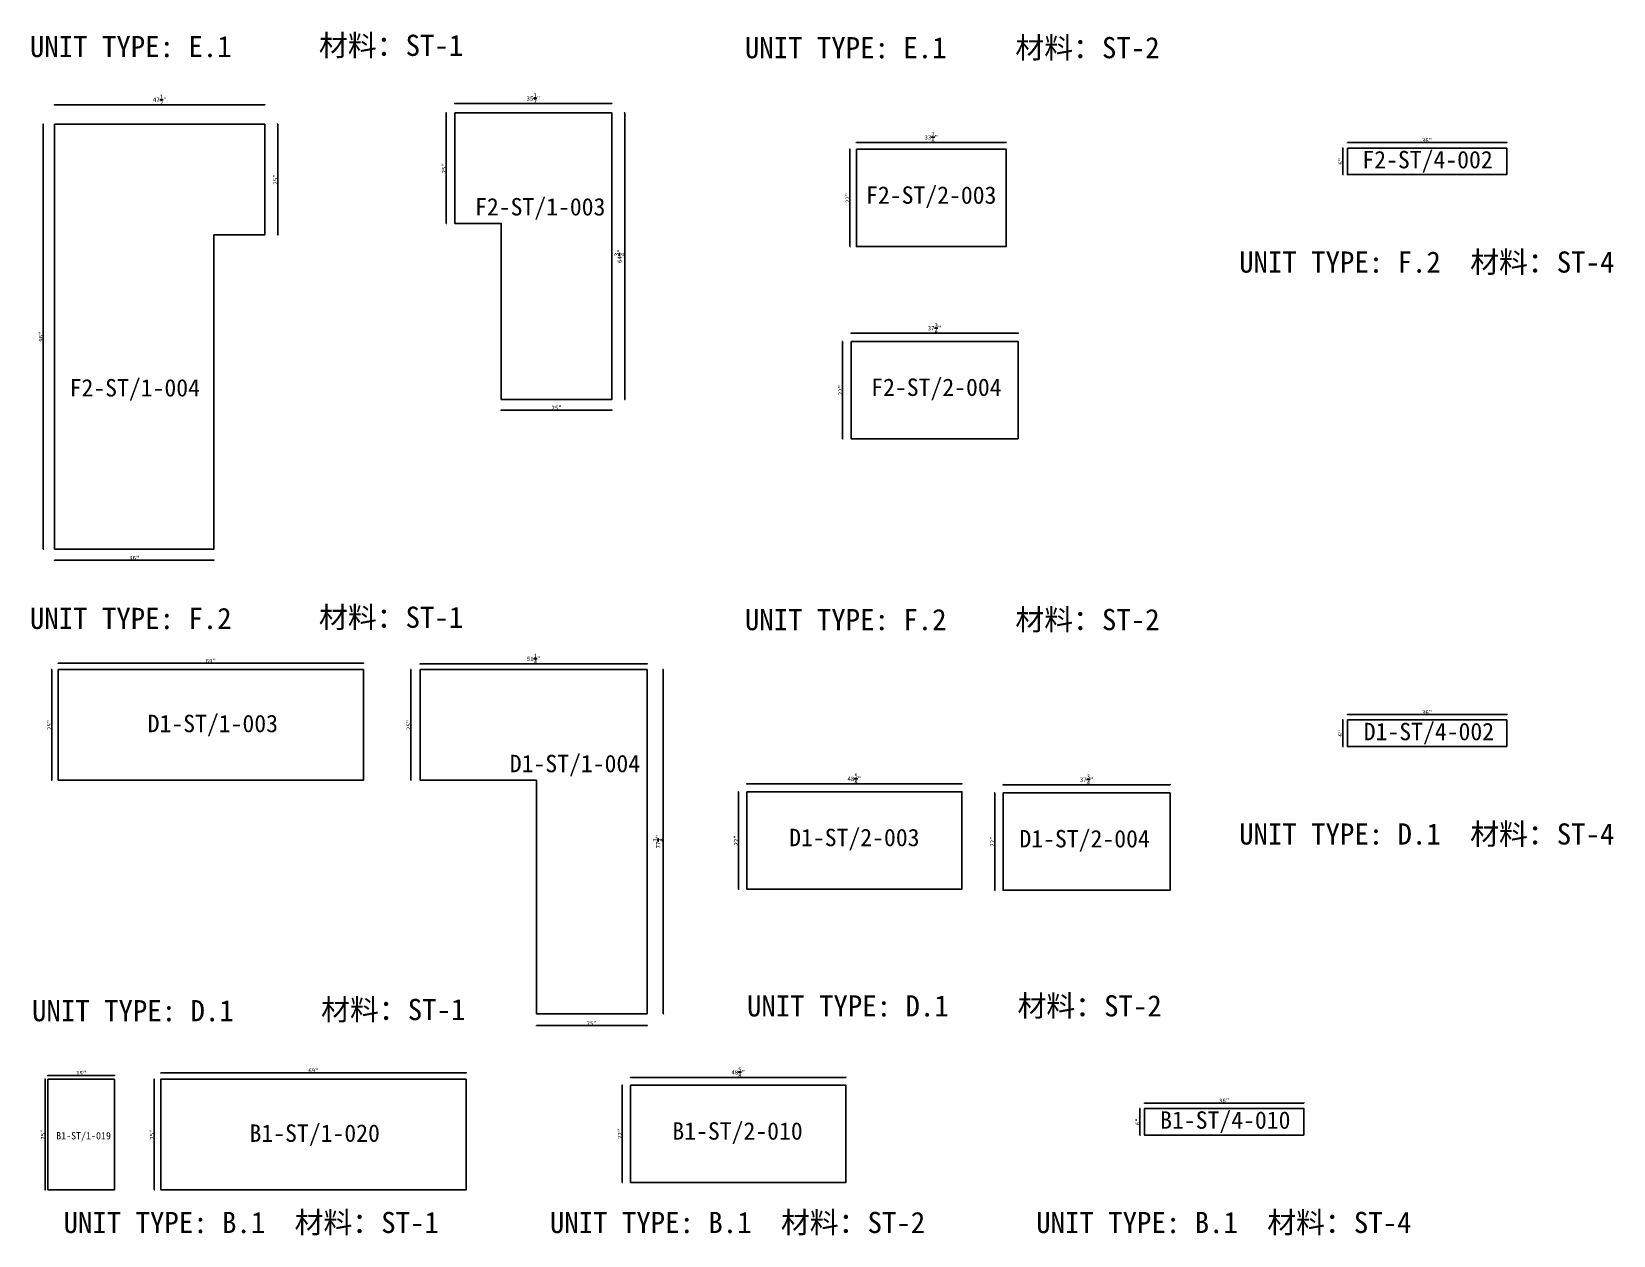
# Model space of a CAD drawing. Header units: millimetres. Extents: x -46962 to 137822, y -48342 to 2116.
# Drawn here: x 3332 to 12412, y -16567 to -9659 of the extents above; entities that cross this region are included whole.
import ezdxf
from ezdxf.enums import TextEntityAlignment as Align

# ---------------------------------------------------------------- set-up
doc = ezdxf.new("R2010")
doc.units = ezdxf.units.MM
doc.layers.add('COUNTERTOP_NUMBER', color=3, linetype='Continuous')
doc.layers.add('COUNTERTOPS', color=7, linetype='Continuous')
doc.styles.add('样式 1', font='')
doc.styles.get('样式 1').set_extended_font_data('NSimSun')
doc.dimstyles.new('副本 ISO-25', dxfattribs={"dimtxt": 25, "dimasz": 10, "dimexe": 1.5, "dimexo": 0.5, "dimtad": 1, "dimlfac": 0.03937, "dimlunit": 5, "dimtxsty": '样式 1', "dimblk": 'ARCHTICK', "dimcen": 2.5, "dimclrd": 256, "dimclrt": 1, "dimazin": 3, "dimtfac": 1, "dimtmove": 0, "dimatfit": 3, "dimfxlon": 1})

msp = doc.modelspace()

# ---------------------------------------------------------------- texts
at = {"style": '样式 1'}
for s, p in [('UNIT TYPE: E.1', (3321.98, -9805.24)), ('材料：ST-1', (4981.267, -9798.585)), ('UNIT TYPE: E.1', (7426.391, -9812.018)), ('材料：ST-2', (8979.115, -9812.018)), ('UNIT TYPE: F.2', (10263.906, -11042.268)), ('材料：ST-4', (11590.187, -11042.268)), ('UNIT TYPE: F.2', (3321.98, -13087.297)), ('材料：ST-1', (4981.267, -13080.642)), ('UNIT TYPE: F.2', (7426.391, -13094.074)), ('材料：ST-2', (8979.115, -13094.074)), ('UNIT TYPE: D.1', (10263.906, -14324.325)), ('材料：ST-4', (11590.187, -14324.325)), ('UNIT TYPE: D.1', (3334.321, -15338.427)), ('材料：ST-1', (4993.608, -15331.772)), ('UNIT TYPE: D.1', (7438.731, -15310.725)), ('材料：ST-2', (8991.456, -15310.725)), ('UNIT TYPE: B.1', (3515.15, -16553.892)), ('材料：ST-1', (4841.431, -16553.892)), ('UNIT TYPE: B.1', (6307.025, -16553.892)), ('材料：ST-2', (7633.306, -16553.892)), ('UNIT TYPE: B.1', (9098.899, -16553.892)), ('材料：ST-4', (10425.18, -16553.892))]:
    msp.add_text(s, height=121.5865, dxfattribs=at).set_placement(p)
at = {"layer": 'COUNTERTOP_NUMBER', "color": 3, "style": '样式 1'}
for s, height, p in [('F2-ST/4-002', 100, (11345.685, -10393.68)), ('F2-ST/1-003', 100, (6251.616, -10664.271)), ('F2-ST/2-003', 100, (8496.624, -10597.141)), ('F2-ST/1-004', 100, (3924.1, -11702.978)), ('F2-ST/2-004', 100, (8526.076, -11699.84)), ('D1-ST/1-003', 100, (4372.137, -13629.527)), ('D1-ST/4-002', 100, (11353.461, -13675.737)), ('D1-ST/1-004', 100, (6451.032, -13859.377)), ('D1-ST/2-003', 100, (8055.058, -14283.826)), ('D1-ST/2-004', 100, (9376.905, -14290.686)), ('B1-ST/4-010', 100, (10184.6, -15905.304)), ('B1-ST/1-019', 42, (3630.12, -15995.499)), ('B1-ST/1-020', 100, (4957.074, -15980.357)), ('B1-ST/2-010', 100, (7384.446, -15967.946))]:
    msp.add_text(s, height=height, dxfattribs=at).set_placement(p, align=Align.MIDDLE_CENTER)

# ---------------------------------------------------------------- blocks, each defined once
blk = doc.blocks.new('_ArchTick')
at = {"color": 0, "linetype": 'ByBlock', "const_width": 0.15}
blk.add_lwpolyline([(-0.5, -0.5), (0.5, 0.5)], dxfattribs=at)
blk = doc.blocks.new('*D589')
at = {"color": 0, "lineweight": -2, "transparency": 16777216}
for p, q in [((3411, -15671.2), (3408.5, -15671.2)), ((3411, -16306.2), (3408.5, -16306.2))]:
    blk.add_line(p, q, dxfattribs=at)
at = {"lineweight": -2, "transparency": 16777216}
blk.add_line((3410, -16306.2), (3410, -15671.2), dxfattribs=at)
at = {"layer": 'Defpoints', "color": 0, "transparency": 16777216}
for p in [(3410, -15671.2), (3425.8, -15671.2), (3425.8, -16306.2)]:
    blk.add_point(p, dxfattribs=at)
at = {"lineweight": -2, "transparency": 16777216, "xscale": 10, "yscale": 10, "zscale": 10}
for p, rotation in [((3410, -15671.2), 90), ((3410, -16306.2), 270)]:
    blk.add_blockref('_ArchTick', p, dxfattribs=dict(at, rotation=rotation))
at = {"color": 1, "transparency": 16777216, "insert": (3396.9, -15988.7), "char_height": 25, "attachment_point": 5, "rotation": 90, "style": '样式 1'}
blk.add_mtext('\\A1;25"', dxfattribs=at)
blk = doc.blocks.new('*D590')
at = {"color": 0, "lineweight": -2, "transparency": 16777216}
for p, q in [((3425.8, -15650.8), (3425.8, -15648.3)), ((3806.8, -15650.8), (3806.8, -15648.3))]:
    blk.add_line(p, q, dxfattribs=at)
at = {"lineweight": -2, "transparency": 16777216}
blk.add_line((3425.8, -15649.8), (3806.8, -15649.8), dxfattribs=at)
at = {"layer": 'Defpoints', "color": 0, "transparency": 16777216}
for p in [(3425.8, -15671.2), (3806.8, -15649.8), (3806.8, -15671.2)]:
    blk.add_point(p, dxfattribs=at)
at = {"lineweight": -2, "transparency": 16777216, "xscale": 10, "yscale": 10, "zscale": 10, "rotation": 180}
blk.add_blockref('_ArchTick', (3425.8, -15649.8), dxfattribs=at)
at = {"lineweight": -2, "transparency": 16777216, "xscale": 10, "yscale": 10, "zscale": 10}
blk.add_blockref('_ArchTick', (3806.8, -15649.8), dxfattribs=at)
at = {"color": 1, "transparency": 16777216, "insert": (3616.3, -15636.6), "char_height": 25, "attachment_point": 5, "style": '样式 1'}
blk.add_mtext('\\A1;15"', dxfattribs=at)
blk = doc.blocks.new('*D591')
at = {"color": 0, "lineweight": -2, "transparency": 16777216}
for p, q in [((4037.1, -15671.2), (4034.6, -15671.2)), ((4037.1, -16306.2), (4034.6, -16306.2))]:
    blk.add_line(p, q, dxfattribs=at)
at = {"lineweight": -2, "transparency": 16777216}
blk.add_line((4036.1, -16306.2), (4036.1, -15671.2), dxfattribs=at)
at = {"layer": 'Defpoints', "color": 0, "transparency": 16777216}
for p in [(4036.1, -15671.2), (4073.1, -15671.2), (4073.1, -16306.2)]:
    blk.add_point(p, dxfattribs=at)
at = {"lineweight": -2, "transparency": 16777216, "xscale": 10, "yscale": 10, "zscale": 10}
for p, rotation in [((4036.1, -15671.2), 90), ((4036.1, -16306.2), 270)]:
    blk.add_blockref('_ArchTick', p, dxfattribs=dict(at, rotation=rotation))
at = {"color": 1, "transparency": 16777216, "insert": (4023, -15988.7), "char_height": 25, "attachment_point": 5, "rotation": 90, "style": '样式 1'}
blk.add_mtext('\\A1;25"', dxfattribs=at)
blk = doc.blocks.new('*D592')
at = {"color": 0, "lineweight": -2, "transparency": 16777216}
for p, q in [((4073.1, -15635.9), (4073.1, -15633.4)), ((5825.7, -15635.9), (5825.7, -15633.4))]:
    blk.add_line(p, q, dxfattribs=at)
at = {"lineweight": -2, "transparency": 16777216}
blk.add_line((4073.1, -15634.9), (5825.7, -15634.9), dxfattribs=at)
at = {"layer": 'Defpoints', "color": 0, "transparency": 16777216}
for p in [(4073.1, -15671.2), (5825.7, -15634.9), (5825.7, -15671.2)]:
    blk.add_point(p, dxfattribs=at)
at = {"lineweight": -2, "transparency": 16777216, "xscale": 10, "yscale": 10, "zscale": 10, "rotation": 180}
blk.add_blockref('_ArchTick', (4073.1, -15634.9), dxfattribs=at)
at = {"lineweight": -2, "transparency": 16777216, "xscale": 10, "yscale": 10, "zscale": 10}
blk.add_blockref('_ArchTick', (5825.7, -15634.9), dxfattribs=at)
at = {"color": 1, "transparency": 16777216, "insert": (4949.4, -15621.7), "char_height": 25, "attachment_point": 5, "style": '样式 1'}
blk.add_mtext('\\A1;69"', dxfattribs=at)
blk = doc.blocks.new('*D593')
at = {"color": 0, "lineweight": -2, "transparency": 16777216}
for p, q in [((6770.4, -15661.4), (6770.4, -15658.9)), ((8005.5, -15661.4), (8005.5, -15658.9))]:
    blk.add_line(p, q, dxfattribs=at)
at = {"lineweight": -2, "transparency": 16777216}
blk.add_line((6770.4, -15660.4), (8005.5, -15660.4), dxfattribs=at)
at = {"layer": 'Defpoints', "color": 0, "transparency": 16777216}
for p in [(6770.4, -15705), (8005.5, -15660.4), (8005.5, -15705)]:
    blk.add_point(p, dxfattribs=at)
at = {"lineweight": -2, "transparency": 16777216, "xscale": 10, "yscale": 10, "zscale": 10, "rotation": 180}
blk.add_blockref('_ArchTick', (6770.4, -15660.4), dxfattribs=at)
at = {"lineweight": -2, "transparency": 16777216, "xscale": 10, "yscale": 10, "zscale": 10}
blk.add_blockref('_ArchTick', (8005.5, -15660.4), dxfattribs=at)
at = {"color": 1, "transparency": 16777216, "insert": (7388, -15631.4), "char_height": 25, "attachment_point": 5, "style": '样式 1'}
blk.add_mtext('\\A1;48{\\H1x;\\S5/8;}"', dxfattribs=at)
blk = doc.blocks.new('*D594')
at = {"color": 0, "lineweight": -2, "transparency": 16777216}
for p, q in [((6723.7, -15705), (6721.2, -15705)), ((6723.7, -16263.8), (6721.2, -16263.8))]:
    blk.add_line(p, q, dxfattribs=at)
at = {"lineweight": -2, "transparency": 16777216}
blk.add_line((6722.7, -16263.8), (6722.7, -15705), dxfattribs=at)
at = {"layer": 'Defpoints', "color": 0, "transparency": 16777216}
for p in [(6722.7, -15705), (6770.4, -15705), (6770.4, -16263.8)]:
    blk.add_point(p, dxfattribs=at)
at = {"lineweight": -2, "transparency": 16777216, "xscale": 10, "yscale": 10, "zscale": 10}
for p, rotation in [((6722.7, -15705), 90), ((6722.7, -16263.8), 270)]:
    blk.add_blockref('_ArchTick', p, dxfattribs=dict(at, rotation=rotation))
at = {"color": 1, "transparency": 16777216, "insert": (6709.5, -15984.4), "char_height": 25, "attachment_point": 5, "rotation": 90, "style": '样式 1'}
blk.add_mtext('\\A1;22"', dxfattribs=at)
blk = doc.blocks.new('*D595')
at = {"color": 0, "lineweight": -2, "transparency": 16777216}
for p, q in [((9720.6, -15808.9), (9720.6, -15806.4)), ((10635, -15808.9), (10635, -15806.4))]:
    blk.add_line(p, q, dxfattribs=at)
at = {"lineweight": -2, "transparency": 16777216}
blk.add_line((9720.6, -15807.9), (10635, -15807.9), dxfattribs=at)
at = {"layer": 'Defpoints', "color": 0, "transparency": 16777216}
for p in [(9720.6, -15838.7), (10635, -15807.9), (10635, -15838.7)]:
    blk.add_point(p, dxfattribs=at)
at = {"lineweight": -2, "transparency": 16777216, "xscale": 10, "yscale": 10, "zscale": 10, "rotation": 180}
blk.add_blockref('_ArchTick', (9720.6, -15807.9), dxfattribs=at)
at = {"lineweight": -2, "transparency": 16777216, "xscale": 10, "yscale": 10, "zscale": 10}
blk.add_blockref('_ArchTick', (10635, -15807.9), dxfattribs=at)
at = {"color": 1, "transparency": 16777216, "insert": (10177.8, -15794.8), "char_height": 25, "attachment_point": 5, "style": '样式 1'}
blk.add_mtext('\\A1;36"', dxfattribs=at)
blk = doc.blocks.new('*D596')
at = {"color": 0, "lineweight": -2, "transparency": 16777216}
for p, q in [((9695.8, -15838.7), (9693.3, -15838.7)), ((9695.8, -15991.1), (9693.3, -15991.1))]:
    blk.add_line(p, q, dxfattribs=at)
at = {"lineweight": -2, "transparency": 16777216}
blk.add_line((9694.8, -15991.1), (9694.8, -15838.7), dxfattribs=at)
at = {"layer": 'Defpoints', "color": 0, "transparency": 16777216}
for p in [(9694.8, -15838.7), (9720.6, -15838.7), (9720.6, -15991.1)]:
    blk.add_point(p, dxfattribs=at)
at = {"lineweight": -2, "transparency": 16777216, "xscale": 10, "yscale": 10, "zscale": 10}
for p, rotation in [((9694.8, -15838.7), 90), ((9694.8, -15991.1), 270)]:
    blk.add_blockref('_ArchTick', p, dxfattribs=dict(at, rotation=rotation))
at = {"color": 1, "transparency": 16777216, "insert": (9681.6, -15914.9), "char_height": 25, "attachment_point": 5, "rotation": 90, "style": '样式 1'}
blk.add_mtext('\\A1;6"', dxfattribs=at)
blk = doc.blocks.new('*D577')
at = {"color": 0, "lineweight": -2, "transparency": 16777216}
for p, q in [((3448.3, -13320.4), (3445.8, -13320.4)), ((3448.3, -13955.4), (3445.8, -13955.4))]:
    blk.add_line(p, q, dxfattribs=at)
at = {"lineweight": -2, "transparency": 16777216}
blk.add_line((3447.3, -13955.4), (3447.3, -13320.4), dxfattribs=at)
at = {"layer": 'Defpoints', "color": 0, "transparency": 16777216}
for p in [(3447.3, -13320.4), (3484.3, -13320.4), (3484.3, -13955.4)]:
    blk.add_point(p, dxfattribs=at)
at = {"lineweight": -2, "transparency": 16777216, "xscale": 10, "yscale": 10, "zscale": 10}
for p, rotation in [((3447.3, -13320.4), 90), ((3447.3, -13955.4), 270)]:
    blk.add_blockref('_ArchTick', p, dxfattribs=dict(at, rotation=rotation))
at = {"color": 1, "transparency": 16777216, "insert": (3434.2, -13637.9), "char_height": 25, "attachment_point": 5, "rotation": 90, "style": '样式 1'}
blk.add_mtext('\\A1;25"', dxfattribs=at)
blk = doc.blocks.new('*D578')
at = {"color": 0, "lineweight": -2, "transparency": 16777216}
for p, q in [((3484.3, -13285), (3484.3, -13282.5)), ((5236.9, -13285), (5236.9, -13282.5))]:
    blk.add_line(p, q, dxfattribs=at)
at = {"lineweight": -2, "transparency": 16777216}
blk.add_line((3484.3, -13284), (5236.9, -13284), dxfattribs=at)
at = {"layer": 'Defpoints', "color": 0, "transparency": 16777216}
for p in [(3484.3, -13320.4), (5236.9, -13284), (5236.9, -13320.4)]:
    blk.add_point(p, dxfattribs=at)
at = {"lineweight": -2, "transparency": 16777216, "xscale": 10, "yscale": 10, "zscale": 10, "rotation": 180}
blk.add_blockref('_ArchTick', (3484.3, -13284), dxfattribs=at)
at = {"lineweight": -2, "transparency": 16777216, "xscale": 10, "yscale": 10, "zscale": 10}
blk.add_blockref('_ArchTick', (5236.9, -13284), dxfattribs=at)
at = {"color": 1, "transparency": 16777216, "insert": (4360.6, -13270.9), "char_height": 25, "attachment_point": 5, "style": '样式 1'}
blk.add_mtext('\\A1;69"', dxfattribs=at)
blk = doc.blocks.new('*D579')
at = {"color": 0, "lineweight": -2, "transparency": 16777216}
for p, q in [((5563.2, -13288.2), (5563.2, -13285.7)), ((6864.9, -13288.2), (6864.9, -13285.7))]:
    blk.add_line(p, q, dxfattribs=at)
at = {"lineweight": -2, "transparency": 16777216}
blk.add_line((5563.2, -13287.2), (6864.9, -13287.2), dxfattribs=at)
at = {"layer": 'Defpoints', "color": 0, "transparency": 16777216}
for p in [(5563.2, -13320.4), (6864.9, -13287.2), (6864.9, -13320.4)]:
    blk.add_point(p, dxfattribs=at)
at = {"lineweight": -2, "transparency": 16777216, "xscale": 10, "yscale": 10, "zscale": 10, "rotation": 180}
blk.add_blockref('_ArchTick', (5563.2, -13287.2), dxfattribs=at)
at = {"lineweight": -2, "transparency": 16777216, "xscale": 10, "yscale": 10, "zscale": 10}
blk.add_blockref('_ArchTick', (6864.9, -13287.2), dxfattribs=at)
at = {"color": 1, "transparency": 16777216, "insert": (6214, -13258.2), "char_height": 25, "attachment_point": 5, "style": '样式 1'}
blk.add_mtext('\\A1;51{\\H1x;\\S1/4;}"', dxfattribs=at)
blk = doc.blocks.new('*D580')
at = {"color": 0, "lineweight": -2, "transparency": 16777216}
for p, q in [((5510.7, -13320.4), (5508.2, -13320.4)), ((5510.7, -13955.4), (5508.2, -13955.4))]:
    blk.add_line(p, q, dxfattribs=at)
at = {"lineweight": -2, "transparency": 16777216}
blk.add_line((5509.7, -13955.4), (5509.7, -13320.4), dxfattribs=at)
at = {"layer": 'Defpoints', "color": 0, "transparency": 16777216}
for p in [(5509.7, -13320.4), (5563.2, -13320.4), (5563.2, -13955.4)]:
    blk.add_point(p, dxfattribs=at)
at = {"lineweight": -2, "transparency": 16777216, "xscale": 10, "yscale": 10, "zscale": 10}
for p, rotation in [((5509.7, -13320.4), 90), ((5509.7, -13955.4), 270)]:
    blk.add_blockref('_ArchTick', p, dxfattribs=dict(at, rotation=rotation))
at = {"color": 1, "transparency": 16777216, "insert": (5496.6, -13637.9), "char_height": 25, "attachment_point": 5, "rotation": 90, "style": '样式 1'}
blk.add_mtext('\\A1;25"', dxfattribs=at)
blk = doc.blocks.new('*D581')
at = {"color": 0, "lineweight": -2, "transparency": 16777216}
for p, q in [((6229.9, -15362.6), (6229.9, -15365.1)), ((6864.9, -15362.6), (6864.9, -15365.1))]:
    blk.add_line(p, q, dxfattribs=at)
at = {"lineweight": -2, "transparency": 16777216}
blk.add_line((6864.9, -15363.6), (6229.9, -15363.6), dxfattribs=at)
at = {"layer": 'Defpoints', "color": 0, "transparency": 16777216}
for p in [(6229.9, -15295.2), (6864.9, -15295.2), (6229.9, -15363.6)]:
    blk.add_point(p, dxfattribs=at)
at = {"lineweight": -2, "transparency": 16777216, "xscale": 10, "yscale": 10, "zscale": 10, "rotation": 180}
blk.add_blockref('_ArchTick', (6229.9, -15363.6), dxfattribs=at)
at = {"lineweight": -2, "transparency": 16777216, "xscale": 10, "yscale": 10, "zscale": 10}
blk.add_blockref('_ArchTick', (6864.9, -15363.6), dxfattribs=at)
at = {"color": 1, "transparency": 16777216, "insert": (6547.4, -15350.5), "char_height": 25, "attachment_point": 5, "style": '样式 1'}
blk.add_mtext('\\A1;25"', dxfattribs=at)
blk = doc.blocks.new('*D582')
at = {"color": 0, "lineweight": -2, "transparency": 16777216}
for p, q in [((6957.1, -13320.4), (6959.6, -13320.4)), ((6957.1, -15295.2), (6959.6, -15295.2))]:
    blk.add_line(p, q, dxfattribs=at)
at = {"lineweight": -2, "transparency": 16777216}
blk.add_line((6958.1, -15295.2), (6958.1, -13320.4), dxfattribs=at)
at = {"layer": 'Defpoints', "color": 0, "transparency": 16777216}
for p in [(6864.9, -13320.4), (6958.1, -13320.4), (6864.9, -15295.2)]:
    blk.add_point(p, dxfattribs=at)
at = {"lineweight": -2, "transparency": 16777216, "xscale": 10, "yscale": 10, "zscale": 10}
for p, rotation in [((6958.1, -13320.4), 90), ((6958.1, -15295.2), 270)]:
    blk.add_blockref('_ArchTick', p, dxfattribs=dict(at, rotation=rotation))
at = {"color": 1, "transparency": 16777216, "insert": (6929, -14307.8), "char_height": 25, "attachment_point": 5, "rotation": 90, "style": '样式 1'}
blk.add_mtext('\\A1;77{\\H1x;\\S3/4;}"', dxfattribs=at)
blk = doc.blocks.new('*D583')
at = {"color": 0, "lineweight": -2, "transparency": 16777216}
for p, q in [((7437.2, -13977.3), (7437.2, -13974.8)), ((8672.3, -13977.3), (8672.3, -13974.8))]:
    blk.add_line(p, q, dxfattribs=at)
at = {"lineweight": -2, "transparency": 16777216}
blk.add_line((7437.2, -13976.3), (8672.3, -13976.3), dxfattribs=at)
at = {"layer": 'Defpoints', "color": 0, "transparency": 16777216}
for p in [(8672.3, -13976.3), (7437.2, -14020.9), (8672.3, -14020.9)]:
    blk.add_point(p, dxfattribs=at)
at = {"lineweight": -2, "transparency": 16777216, "xscale": 10, "yscale": 10, "zscale": 10, "rotation": 180}
blk.add_blockref('_ArchTick', (7437.2, -13976.3), dxfattribs=at)
at = {"lineweight": -2, "transparency": 16777216, "xscale": 10, "yscale": 10, "zscale": 10}
blk.add_blockref('_ArchTick', (8672.3, -13976.3), dxfattribs=at)
at = {"color": 1, "transparency": 16777216, "insert": (8054.7, -13947.2), "char_height": 25, "attachment_point": 5, "style": '样式 1'}
blk.add_mtext('\\A1;48{\\H1x;\\S5/8;}"', dxfattribs=at)
blk = doc.blocks.new('*D584')
at = {"color": 0, "lineweight": -2, "transparency": 16777216}
for p, q in [((7390.4, -14020.9), (7387.9, -14020.9)), ((7390.4, -14579.7), (7387.9, -14579.7))]:
    blk.add_line(p, q, dxfattribs=at)
at = {"lineweight": -2, "transparency": 16777216}
blk.add_line((7389.4, -14579.7), (7389.4, -14020.9), dxfattribs=at)
at = {"layer": 'Defpoints', "color": 0, "transparency": 16777216}
for p in [(7389.4, -14020.9), (7437.2, -14020.9), (7437.2, -14579.7)]:
    blk.add_point(p, dxfattribs=at)
at = {"lineweight": -2, "transparency": 16777216, "xscale": 10, "yscale": 10, "zscale": 10}
for p, rotation in [((7389.4, -14020.9), 90), ((7389.4, -14579.7), 270)]:
    blk.add_blockref('_ArchTick', p, dxfattribs=dict(at, rotation=rotation))
at = {"color": 1, "transparency": 16777216, "insert": (7376.3, -14300.3), "char_height": 25, "attachment_point": 5, "rotation": 90, "style": '样式 1'}
blk.add_mtext('\\A1;22"', dxfattribs=at)
blk = doc.blocks.new('*D585')
at = {"color": 0, "lineweight": -2, "transparency": 16777216}
for p, q in [((8909, -13981.9), (8909, -13979.4)), ((9867.9, -13981.9), (9867.9, -13979.4))]:
    blk.add_line(p, q, dxfattribs=at)
at = {"lineweight": -2, "transparency": 16777216}
blk.add_line((8909, -13980.9), (9867.9, -13980.9), dxfattribs=at)
at = {"layer": 'Defpoints', "color": 0, "transparency": 16777216}
for p in [(9867.9, -13980.9), (8909, -14027.7), (9867.9, -14027.7)]:
    blk.add_point(p, dxfattribs=at)
at = {"lineweight": -2, "transparency": 16777216, "xscale": 10, "yscale": 10, "zscale": 10, "rotation": 180}
blk.add_blockref('_ArchTick', (8909, -13980.9), dxfattribs=at)
at = {"lineweight": -2, "transparency": 16777216, "xscale": 10, "yscale": 10, "zscale": 10}
blk.add_blockref('_ArchTick', (9867.9, -13980.9), dxfattribs=at)
at = {"color": 1, "transparency": 16777216, "insert": (9388.5, -13951.8), "char_height": 25, "attachment_point": 5, "style": '样式 1'}
blk.add_mtext('\\A1;37{\\H1x;\\S3/4;}"', dxfattribs=at)
blk = doc.blocks.new('*D586')
at = {"color": 0, "lineweight": -2, "transparency": 16777216}
for p, q in [((8861.9, -14027.7), (8859.4, -14027.7)), ((8861.9, -14586.5), (8859.4, -14586.5))]:
    blk.add_line(p, q, dxfattribs=at)
at = {"lineweight": -2, "transparency": 16777216}
blk.add_line((8860.9, -14586.5), (8860.9, -14027.7), dxfattribs=at)
at = {"layer": 'Defpoints', "color": 0, "transparency": 16777216}
for p in [(8860.9, -14027.7), (8909, -14027.7), (8909, -14586.5)]:
    blk.add_point(p, dxfattribs=at)
at = {"lineweight": -2, "transparency": 16777216, "xscale": 10, "yscale": 10, "zscale": 10}
for p, rotation in [((8860.9, -14027.7), 90), ((8860.9, -14586.5), 270)]:
    blk.add_blockref('_ArchTick', p, dxfattribs=dict(at, rotation=rotation))
at = {"color": 1, "transparency": 16777216, "insert": (8847.8, -14307.1), "char_height": 25, "attachment_point": 5, "rotation": 90, "style": '样式 1'}
blk.add_mtext('\\A1;22"', dxfattribs=at)
blk = doc.blocks.new('*D587')
at = {"color": 0, "lineweight": -2, "transparency": 16777216}
for p, q in [((10885.6, -13579.3), (10885.6, -13576.8)), ((11800, -13579.3), (11800, -13576.8))]:
    blk.add_line(p, q, dxfattribs=at)
at = {"lineweight": -2, "transparency": 16777216}
blk.add_line((10885.6, -13578.3), (11800, -13578.3), dxfattribs=at)
at = {"layer": 'Defpoints', "color": 0, "transparency": 16777216}
for p in [(10885.6, -13609.2), (11800, -13578.3), (11800, -13609.2)]:
    blk.add_point(p, dxfattribs=at)
at = {"lineweight": -2, "transparency": 16777216, "xscale": 10, "yscale": 10, "zscale": 10, "rotation": 180}
blk.add_blockref('_ArchTick', (10885.6, -13578.3), dxfattribs=at)
at = {"lineweight": -2, "transparency": 16777216, "xscale": 10, "yscale": 10, "zscale": 10}
blk.add_blockref('_ArchTick', (11800, -13578.3), dxfattribs=at)
at = {"color": 1, "transparency": 16777216, "insert": (11342.8, -13565.2), "char_height": 25, "attachment_point": 5, "style": '样式 1'}
blk.add_mtext('\\A1;36"', dxfattribs=at)
blk = doc.blocks.new('*D588')
at = {"color": 0, "lineweight": -2, "transparency": 16777216}
for p, q in [((10860.8, -13609.2), (10858.3, -13609.2)), ((10860.8, -13761.6), (10858.3, -13761.6))]:
    blk.add_line(p, q, dxfattribs=at)
at = {"lineweight": -2, "transparency": 16777216}
blk.add_line((10859.8, -13761.6), (10859.8, -13609.2), dxfattribs=at)
at = {"layer": 'Defpoints', "color": 0, "transparency": 16777216}
for p in [(10859.8, -13609.2), (10885.6, -13609.2), (10885.6, -13761.6)]:
    blk.add_point(p, dxfattribs=at)
at = {"lineweight": -2, "transparency": 16777216, "xscale": 10, "yscale": 10, "zscale": 10}
for p, rotation in [((10859.8, -13609.2), 90), ((10859.8, -13761.6), 270)]:
    blk.add_blockref('_ArchTick', p, dxfattribs=dict(at, rotation=rotation))
at = {"color": 1, "transparency": 16777216, "insert": (10846.6, -13685.4), "char_height": 25, "attachment_point": 5, "rotation": 90, "style": '样式 1'}
blk.add_mtext('\\A1;6"', dxfattribs=at)
blk = doc.blocks.new('*D563')
at = {"color": 0, "lineweight": -2, "transparency": 16777216}
for p, q in [((5761.5, -10072.5), (5761.5, -10070)), ((6663.2, -10072.5), (6663.2, -10070))]:
    blk.add_line(p, q, dxfattribs=at)
at = {"lineweight": -2, "transparency": 16777216}
blk.add_line((6663.2, -10071.5), (5761.5, -10071.5), dxfattribs=at)
at = {"layer": 'Defpoints', "color": 0, "transparency": 16777216}
for p in [(5761.5, -10071.5), (5761.5, -10125.5), (6663.2, -10125.5)]:
    blk.add_point(p, dxfattribs=at)
at = {"lineweight": -2, "transparency": 16777216, "xscale": 10, "yscale": 10, "zscale": 10, "rotation": 180}
blk.add_blockref('_ArchTick', (5761.5, -10071.5), dxfattribs=at)
at = {"lineweight": -2, "transparency": 16777216, "xscale": 10, "yscale": 10, "zscale": 10}
blk.add_blockref('_ArchTick', (6663.2, -10071.5), dxfattribs=at)
at = {"color": 1, "transparency": 16777216, "insert": (6212.4, -10042.5), "char_height": 25, "attachment_point": 5, "style": '样式 1'}
blk.add_mtext('\\A1;35{\\H1x;\\S1/2;}"', dxfattribs=at)
blk = doc.blocks.new('*D564')
at = {"color": 0, "lineweight": -2, "transparency": 16777216}
for p, q in [((6735.7, -10125.5), (6738.2, -10125.5)), ((6735.7, -11770.1), (6738.2, -11770.1))]:
    blk.add_line(p, q, dxfattribs=at)
at = {"lineweight": -2, "transparency": 16777216}
blk.add_line((6736.7, -10125.5), (6736.7, -11770.1), dxfattribs=at)
at = {"layer": 'Defpoints', "color": 0, "transparency": 16777216}
for p in [(6663.2, -10125.5), (6663.2, -11770.1), (6736.7, -11770.1)]:
    blk.add_point(p, dxfattribs=at)
at = {"lineweight": -2, "transparency": 16777216, "xscale": 10, "yscale": 10, "zscale": 10}
for p, rotation in [((6736.7, -10125.5), 90), ((6736.7, -11770.1), 270)]:
    blk.add_blockref('_ArchTick', p, dxfattribs=dict(at, rotation=rotation))
at = {"color": 1, "transparency": 16777216, "insert": (6707.6, -10947.8), "char_height": 25, "attachment_point": 5, "rotation": 90, "style": '样式 1'}
blk.add_mtext('\\A1;64{\\H1x;\\S3/4;}"', dxfattribs=at)
blk = doc.blocks.new('*D565')
at = {"color": 0, "lineweight": -2, "transparency": 16777216}
for p, q in [((6028.2, -11830.4), (6028.2, -11832.9)), ((6663.2, -11830.4), (6663.2, -11832.9))]:
    blk.add_line(p, q, dxfattribs=at)
at = {"lineweight": -2, "transparency": 16777216}
blk.add_line((6663.2, -11831.4), (6028.2, -11831.4), dxfattribs=at)
at = {"layer": 'Defpoints', "color": 0, "transparency": 16777216}
for p in [(6028.2, -11770.1), (6663.2, -11770.1), (6028.2, -11831.4)]:
    blk.add_point(p, dxfattribs=at)
at = {"lineweight": -2, "transparency": 16777216, "xscale": 10, "yscale": 10, "zscale": 10, "rotation": 180}
blk.add_blockref('_ArchTick', (6028.2, -11831.4), dxfattribs=at)
at = {"lineweight": -2, "transparency": 16777216, "xscale": 10, "yscale": 10, "zscale": 10}
blk.add_blockref('_ArchTick', (6663.2, -11831.4), dxfattribs=at)
at = {"color": 1, "transparency": 16777216, "insert": (6345.7, -11818.2), "char_height": 25, "attachment_point": 5, "style": '样式 1'}
blk.add_mtext('\\A1;25"', dxfattribs=at)
blk = doc.blocks.new('*D566')
at = {"color": 0, "lineweight": -2, "transparency": 16777216}
for p, q in [((5713.5, -10125.5), (5711, -10125.5)), ((5713.5, -10760.5), (5711, -10760.5))]:
    blk.add_line(p, q, dxfattribs=at)
at = {"lineweight": -2, "transparency": 16777216}
blk.add_line((5712.5, -10760.5), (5712.5, -10125.5), dxfattribs=at)
at = {"layer": 'Defpoints', "color": 0, "transparency": 16777216}
for p in [(5712.5, -10125.5), (5761.5, -10125.5), (5761.5, -10760.5)]:
    blk.add_point(p, dxfattribs=at)
at = {"lineweight": -2, "transparency": 16777216, "xscale": 10, "yscale": 10, "zscale": 10}
for p, rotation in [((5712.5, -10125.5), 90), ((5712.5, -10760.5), 270)]:
    blk.add_blockref('_ArchTick', p, dxfattribs=dict(at, rotation=rotation))
at = {"color": 1, "transparency": 16777216, "insert": (5699.4, -10443), "char_height": 25, "attachment_point": 5, "rotation": 90, "style": '样式 1'}
blk.add_mtext('\\A1;25"', dxfattribs=at)
blk = doc.blocks.new('*D567')
at = {"color": 0, "lineweight": -2, "transparency": 16777216}
for p, q in [((3464, -10079.7), (3464, -10077.2)), ((4670.5, -10079.7), (4670.5, -10077.2))]:
    blk.add_line(p, q, dxfattribs=at)
at = {"lineweight": -2, "transparency": 16777216}
blk.add_line((3464, -10078.7), (4670.5, -10078.7), dxfattribs=at)
at = {"layer": 'Defpoints', "color": 0, "transparency": 16777216}
for p in [(4670.5, -10078.7), (3464, -10190.4), (4670.5, -10190.4)]:
    blk.add_point(p, dxfattribs=at)
at = {"lineweight": -2, "transparency": 16777216, "xscale": 10, "yscale": 10, "zscale": 10, "rotation": 180}
blk.add_blockref('_ArchTick', (3464, -10078.7), dxfattribs=at)
at = {"lineweight": -2, "transparency": 16777216, "xscale": 10, "yscale": 10, "zscale": 10}
blk.add_blockref('_ArchTick', (4670.5, -10078.7), dxfattribs=at)
at = {"color": 1, "transparency": 16777216, "insert": (4067.3, -10049.7), "char_height": 25, "attachment_point": 5, "style": '样式 1'}
blk.add_mtext('\\A1;47{\\H1x;\\S1/2;}"', dxfattribs=at)
blk = doc.blocks.new('*D568')
at = {"color": 0, "lineweight": -2, "transparency": 16777216}
for p, q in [((3399.8, -10190.4), (3397.3, -10190.4)), ((3399.8, -12628.8), (3397.3, -12628.8))]:
    blk.add_line(p, q, dxfattribs=at)
at = {"lineweight": -2, "transparency": 16777216}
blk.add_line((3398.8, -10190.4), (3398.8, -12628.8), dxfattribs=at)
at = {"layer": 'Defpoints', "color": 0, "transparency": 16777216}
for p in [(3464, -10190.4), (3398.8, -12628.8), (3464, -12628.8)]:
    blk.add_point(p, dxfattribs=at)
at = {"lineweight": -2, "transparency": 16777216, "xscale": 10, "yscale": 10, "zscale": 10}
for p, rotation in [((3398.8, -10190.4), 90), ((3398.8, -12628.8), 270)]:
    blk.add_blockref('_ArchTick', p, dxfattribs=dict(at, rotation=rotation))
at = {"color": 1, "transparency": 16777216, "insert": (3385.7, -11409.6), "char_height": 25, "attachment_point": 5, "rotation": 90, "style": '样式 1'}
blk.add_mtext('\\A1;96"', dxfattribs=at)
blk = doc.blocks.new('*D569')
at = {"color": 0, "lineweight": -2, "transparency": 16777216}
for p, q in [((3464, -12692), (3464, -12694.5)), ((4378.4, -12692), (4378.4, -12694.5))]:
    blk.add_line(p, q, dxfattribs=at)
at = {"lineweight": -2, "transparency": 16777216}
blk.add_line((3464, -12693), (4378.4, -12693), dxfattribs=at)
at = {"layer": 'Defpoints', "color": 0, "transparency": 16777216}
for p in [(3464, -12628.8), (4378.4, -12628.8), (4378.4, -12693)]:
    blk.add_point(p, dxfattribs=at)
at = {"lineweight": -2, "transparency": 16777216, "xscale": 10, "yscale": 10, "zscale": 10, "rotation": 180}
blk.add_blockref('_ArchTick', (3464, -12693), dxfattribs=at)
at = {"lineweight": -2, "transparency": 16777216, "xscale": 10, "yscale": 10, "zscale": 10}
blk.add_blockref('_ArchTick', (4378.4, -12693), dxfattribs=at)
at = {"color": 1, "transparency": 16777216, "insert": (3921.2, -12679.9), "char_height": 25, "attachment_point": 5, "style": '样式 1'}
blk.add_mtext('\\A1;36"', dxfattribs=at)
blk = doc.blocks.new('*D570')
at = {"color": 0, "lineweight": -2, "transparency": 16777216}
for p, q in [((4743.5, -10190.4), (4746, -10190.4)), ((4743.5, -10825.4), (4746, -10825.4))]:
    blk.add_line(p, q, dxfattribs=at)
at = {"lineweight": -2, "transparency": 16777216}
blk.add_line((4744.5, -10825.4), (4744.5, -10190.4), dxfattribs=at)
at = {"layer": 'Defpoints', "color": 0, "transparency": 16777216}
for p in [(4670.5, -10190.4), (4744.5, -10190.4), (4670.5, -10825.4)]:
    blk.add_point(p, dxfattribs=at)
at = {"lineweight": -2, "transparency": 16777216, "xscale": 10, "yscale": 10, "zscale": 10}
for p, rotation in [((4744.5, -10190.4), 90), ((4744.5, -10825.4), 270)]:
    blk.add_blockref('_ArchTick', p, dxfattribs=dict(at, rotation=rotation))
at = {"color": 1, "transparency": 16777216, "insert": (4731.4, -10507.9), "char_height": 25, "attachment_point": 5, "rotation": 90, "style": '样式 1'}
blk.add_mtext('\\A1;25"', dxfattribs=at)
blk = doc.blocks.new('*D571')
at = {"color": 0, "lineweight": -2, "transparency": 16777216}
for p, q in [((8066.5, -10295.7), (8066.5, -10293.2)), ((8927, -10295.7), (8927, -10293.2))]:
    blk.add_line(p, q, dxfattribs=at)
at = {"lineweight": -2, "transparency": 16777216}
blk.add_line((8066.5, -10294.7), (8927, -10294.7), dxfattribs=at)
at = {"layer": 'Defpoints', "color": 0, "transparency": 16777216}
for p in [(8066.5, -10334.2), (8927, -10294.7), (8927, -10334.2)]:
    blk.add_point(p, dxfattribs=at)
at = {"lineweight": -2, "transparency": 16777216, "xscale": 10, "yscale": 10, "zscale": 10, "rotation": 180}
blk.add_blockref('_ArchTick', (8066.5, -10294.7), dxfattribs=at)
at = {"lineweight": -2, "transparency": 16777216, "xscale": 10, "yscale": 10, "zscale": 10}
blk.add_blockref('_ArchTick', (8927, -10294.7), dxfattribs=at)
at = {"color": 1, "transparency": 16777216, "insert": (8496.7, -10265.7), "char_height": 25, "attachment_point": 5, "style": '样式 1'}
blk.add_mtext('\\A1;33{\\H1x;\\S7/8;}"', dxfattribs=at)
blk = doc.blocks.new('*D572')
at = {"color": 0, "lineweight": -2, "transparency": 16777216}
for p, q in [((8030.9, -10334.2), (8028.4, -10334.2)), ((8030.9, -10893), (8028.4, -10893))]:
    blk.add_line(p, q, dxfattribs=at)
at = {"lineweight": -2, "transparency": 16777216}
blk.add_line((8029.9, -10334.2), (8029.9, -10893), dxfattribs=at)
at = {"layer": 'Defpoints', "color": 0, "transparency": 16777216}
for p in [(8066.5, -10334.2), (8029.9, -10893), (8066.5, -10893)]:
    blk.add_point(p, dxfattribs=at)
at = {"lineweight": -2, "transparency": 16777216, "xscale": 10, "yscale": 10, "zscale": 10}
for p, rotation in [((8029.9, -10334.2), 90), ((8029.9, -10893), 270)]:
    blk.add_blockref('_ArchTick', p, dxfattribs=dict(at, rotation=rotation))
at = {"color": 1, "transparency": 16777216, "insert": (8016.8, -10613.6), "char_height": 25, "attachment_point": 5, "rotation": 90, "style": '样式 1'}
blk.add_mtext('\\A1;22"', dxfattribs=at)
blk = doc.blocks.new('*D573')
at = {"color": 0, "lineweight": -2, "transparency": 16777216}
for p, q in [((8036, -11391), (8036, -11388.5)), ((8994.8, -11391), (8994.8, -11388.5))]:
    blk.add_line(p, q, dxfattribs=at)
at = {"lineweight": -2, "transparency": 16777216}
blk.add_line((8036, -11390), (8994.8, -11390), dxfattribs=at)
at = {"layer": 'Defpoints', "color": 0, "transparency": 16777216}
for p in [(8036, -11436.9), (8994.8, -11390), (8994.8, -11436.9)]:
    blk.add_point(p, dxfattribs=at)
at = {"lineweight": -2, "transparency": 16777216, "xscale": 10, "yscale": 10, "zscale": 10, "rotation": 180}
blk.add_blockref('_ArchTick', (8036, -11390), dxfattribs=at)
at = {"lineweight": -2, "transparency": 16777216, "xscale": 10, "yscale": 10, "zscale": 10}
blk.add_blockref('_ArchTick', (8994.8, -11390), dxfattribs=at)
at = {"color": 1, "transparency": 16777216, "insert": (8515.4, -11360.9), "char_height": 25, "attachment_point": 5, "style": '样式 1'}
blk.add_mtext('\\A1;37{\\H1x;\\S3/4;}"', dxfattribs=at)
blk = doc.blocks.new('*D574')
at = {"color": 0, "lineweight": -2, "transparency": 16777216}
for p, q in [((7988.9, -11436.9), (7986.4, -11436.9)), ((7988.9, -11995.7), (7986.4, -11995.7))]:
    blk.add_line(p, q, dxfattribs=at)
at = {"lineweight": -2, "transparency": 16777216}
blk.add_line((7987.9, -11995.7), (7987.9, -11436.9), dxfattribs=at)
at = {"layer": 'Defpoints', "color": 0, "transparency": 16777216}
for p in [(7987.9, -11436.9), (8036, -11436.9), (8036, -11995.7)]:
    blk.add_point(p, dxfattribs=at)
at = {"lineweight": -2, "transparency": 16777216, "xscale": 10, "yscale": 10, "zscale": 10}
for p, rotation in [((7987.9, -11436.9), 90), ((7987.9, -11995.7), 270)]:
    blk.add_blockref('_ArchTick', p, dxfattribs=dict(at, rotation=rotation))
at = {"color": 1, "transparency": 16777216, "insert": (7974.8, -11716.3), "char_height": 25, "attachment_point": 5, "rotation": 90, "style": '样式 1'}
blk.add_mtext('\\A1;22"', dxfattribs=at)
blk = doc.blocks.new('*D575')
at = {"color": 0, "lineweight": -2, "transparency": 16777216}
for p, q in [((10885.6, -10297.3), (10885.6, -10294.8)), ((11800, -10297.3), (11800, -10294.8))]:
    blk.add_line(p, q, dxfattribs=at)
at = {"lineweight": -2, "transparency": 16777216}
blk.add_line((10885.6, -10296.3), (11800, -10296.3), dxfattribs=at)
at = {"layer": 'Defpoints', "color": 0, "transparency": 16777216}
for p in [(10885.6, -10327.1), (11800, -10296.3), (11800, -10327.1)]:
    blk.add_point(p, dxfattribs=at)
at = {"lineweight": -2, "transparency": 16777216, "xscale": 10, "yscale": 10, "zscale": 10, "rotation": 180}
blk.add_blockref('_ArchTick', (10885.6, -10296.3), dxfattribs=at)
at = {"lineweight": -2, "transparency": 16777216, "xscale": 10, "yscale": 10, "zscale": 10}
blk.add_blockref('_ArchTick', (11800, -10296.3), dxfattribs=at)
at = {"color": 1, "transparency": 16777216, "insert": (11342.8, -10283.2), "char_height": 25, "attachment_point": 5, "style": '样式 1'}
blk.add_mtext('\\A1;36"', dxfattribs=at)
blk = doc.blocks.new('*D576')
at = {"color": 0, "lineweight": -2, "transparency": 16777216}
for p, q in [((10860.8, -10327.1), (10858.3, -10327.1)), ((10860.8, -10479.5), (10858.3, -10479.5))]:
    blk.add_line(p, q, dxfattribs=at)
at = {"lineweight": -2, "transparency": 16777216}
blk.add_line((10859.8, -10479.5), (10859.8, -10327.1), dxfattribs=at)
at = {"layer": 'Defpoints', "color": 0, "transparency": 16777216}
for p in [(10859.8, -10327.1), (10885.6, -10327.1), (10885.6, -10479.5)]:
    blk.add_point(p, dxfattribs=at)
at = {"lineweight": -2, "transparency": 16777216, "xscale": 10, "yscale": 10, "zscale": 10}
for p, rotation in [((10859.8, -10327.1), 90), ((10859.8, -10479.5), 270)]:
    blk.add_blockref('_ArchTick', p, dxfattribs=dict(at, rotation=rotation))
at = {"color": 1, "transparency": 16777216, "insert": (10846.6, -10403.3), "char_height": 25, "attachment_point": 5, "rotation": 90, "style": '样式 1'}
blk.add_mtext('\\A1;6"', dxfattribs=at)

# ---------------------------------------------------------------- dimensions: what is measured, and where the dimension line sits
for base, p1, p2, picture, middle in [((4670.512, -10078.687), (3464.012, -10190.409), (4670.512, -10190.409), '*D567', (4067.262, -10049.663)), ((5761.529, -10071.48), (6663.229, -10125.452), (5761.529, -10125.452), '*D563', (6212.379, -10042.456)), ((8926.961, -10294.745), (8066.536, -10334.172), (8926.961, -10334.172), '*D571', (8496.749, -10265.652)), ((11799.998, -10296.276), (10885.598, -10327.111), (11799.998, -10327.111), '*D575', (11342.798, -10283.151)), ((8994.839, -11390.014), (8035.989, -11436.871), (8994.839, -11436.871), '*D573', (8515.414, -11360.921)), ((6028.229, -11831.358), (6663.229, -11770.102), (6028.229, -11770.102), '*D565', (6345.729, -11818.233)), ((4378.412, -12693.001), (3464.012, -12628.809), (4378.412, -12628.809), '*D569', (3921.212, -12679.876)), ((5236.874, -13284.027), (3484.274, -13320.357), (5236.874, -13320.357), '*D578', (4360.574, -13270.902)), ((6864.919, -13287.225), (5563.169, -13320.357), (6864.919, -13320.357), '*D579', (6214.044, -13258.201)), ((11799.998, -13578.332), (10885.598, -13609.168), (11799.998, -13609.168), '*D587', (11342.798, -13565.207)), ((8672.269, -13976.329), (7437.194, -14020.857), (8672.269, -14020.857), '*D583', (8054.732, -13947.235)), ((9867.891, -13980.86), (8909.041, -14027.716), (9867.891, -14027.716), '*D585', (9388.466, -13951.766)), ((6229.919, -15363.623), (6864.919, -15295.207), (6229.919, -15295.207), '*D581', (6547.419, -15350.498)), ((5825.665, -15634.858), (4073.065, -15671.188), (5825.665, -15671.188), '*D592', (4949.365, -15621.733)), ((8005.512, -15660.448), (6770.437, -15704.977), (8005.512, -15704.977), '*D593', (7387.974, -15631.355)), ((3806.796, -15649.753), (3425.796, -15671.188), (3806.796, -15671.188), '*D590', (3616.296, -15636.628)), ((10634.99, -15807.899), (9720.59, -15838.735), (10634.99, -15838.735), '*D595', (10177.79, -15794.774))]:
    dim = msp.add_linear_dim(base=base, p1=p1, p2=p2, dimstyle='副本 ISO-25')
    dim.commit()
    dim.dimension.update_dxf_attribs({"geometry": picture, "text_midpoint": middle})
for base, p1, p2, picture, middle in [((5712.484, -10125.452), (5761.529, -10760.452), (5761.529, -10125.452), '*D566', (5699.359, -10442.952)), ((6736.669, -11770.102), (6663.229, -10125.452), (6663.229, -11770.102), '*D564', (6707.576, -10947.777)), ((3398.78, -12628.809), (3464.012, -10190.409), (3464.012, -12628.809), '*D568', (3385.655, -11409.609)), ((4744.516, -10190.409), (4670.512, -10825.409), (4670.512, -10190.409), '*D570', (4731.391, -10507.909)), ((8029.89, -10892.972), (8066.536, -10334.172), (8066.536, -10892.972), '*D572', (8016.765, -10613.572)), ((10859.763, -10327.111), (10885.598, -10479.511), (10885.598, -10327.111), '*D576', (10846.638, -10403.311)), ((7987.88, -11436.871), (8035.989, -11995.671), (8035.989, -11436.871), '*D574', (7974.755, -11716.271)), ((3447.334, -13320.357), (3484.274, -13955.357), (3484.274, -13320.357), '*D577', (3434.209, -13637.857)), ((5509.724, -13320.357), (5563.169, -13955.357), (5563.169, -13320.357), '*D580', (5496.599, -13637.857)), ((6958.141, -13320.357), (6864.919, -15295.207), (6864.919, -13320.357), '*D582', (6929.048, -14307.782)), ((10859.763, -13609.168), (10885.598, -13761.568), (10885.598, -13609.168), '*D588', (10846.638, -13685.368)), ((7389.431, -14020.857), (7437.194, -14579.657), (7437.194, -14020.857), '*D584', (7376.306, -14300.257)), ((8860.933, -14027.716), (8909.041, -14586.516), (8909.041, -14027.716), '*D586', (8847.808, -14307.116)), ((3409.997, -15671.188), (3425.796, -16306.188), (3425.796, -15671.188), '*D589', (3396.872, -15988.688)), ((4036.125, -15671.188), (4073.065, -16306.188), (4073.065, -15671.188), '*D591', (4023, -15988.688)), ((6722.673, -15704.977), (6770.437, -16263.777), (6770.437, -15704.977), '*D594', (6709.548, -15984.377)), ((9694.756, -15838.735), (9720.59, -15991.135), (9720.59, -15838.735), '*D596', (9681.631, -15914.935))]:
    dim = msp.add_linear_dim(base=base, p1=p1, p2=p2, angle=90, dimstyle='副本 ISO-25')
    dim.commit()
    dim.dimension.update_dxf_attribs({"geometry": picture, "text_midpoint": middle})

# ---------------------------------------------------------------- linework, layer by layer
at = {"layer": 'COUNTERTOPS'}
for points in [[(6663.229, -10125.452), (5761.529, -10125.452), (5761.529, -10760.452), (6028.229, -10760.452), (6028.229, -11770.102), (6663.229, -11770.102)], [(4378.412, -10825.409), (4670.512, -10825.409), (4670.512, -10190.409), (3464.012, -10190.409), (3464.012, -12628.809), (4378.412, -12628.809)], [(8066.536, -10334.172), (8926.961, -10334.172), (8926.961, -10892.972), (8066.536, -10892.972)], [(10885.598, -10327.111), (11799.998, -10327.111), (11799.998, -10479.511), (10885.598, -10479.511)], [(8035.989, -11436.871), (8994.839, -11436.871), (8994.839, -11995.671), (8035.989, -11995.671)], [(3484.274, -13955.357), (5236.874, -13955.357), (5236.874, -13320.357), (3484.274, -13320.357)], [(6864.919, -13320.357), (5563.169, -13320.357), (5563.169, -13955.357), (6229.919, -13955.357), (6229.919, -15295.207), (6864.919, -15295.207)], [(10885.598, -13609.168), (11799.998, -13609.168), (11799.998, -13761.568), (10885.598, -13761.568)], [(7437.194, -14020.857), (8672.269, -14020.857), (8672.269, -14579.657), (7437.194, -14579.657)], [(8909.041, -14027.716), (9867.891, -14027.716), (9867.891, -14586.516), (8909.041, -14586.516)], [(6770.437, -15704.977), (8005.512, -15704.977), (8005.512, -16263.777), (6770.437, -16263.777)], [(9720.59, -15838.735), (10634.99, -15838.735), (10634.99, -15991.135), (9720.59, -15991.135)]]:
    msp.add_lwpolyline(points, close=True, dxfattribs=at)
at = {"layer": 'COUNTERTOPS', "color": 40, "true_color": 0xf8d731}
for points in [[(3425.796, -16306.188), (3425.796, -15671.188), (3806.796, -15671.188), (3806.796, -16306.188)], [(4073.065, -16306.188), (5825.665, -16306.188), (5825.665, -15671.188), (4073.065, -15671.188)]]:
    msp.add_lwpolyline(points, close=True, dxfattribs=at)

msp.set_redraw_order([(e.dxf.handle, doc.entitydb.next_handle()) for e in msp.query("TEXT MTEXT ATTDEF DIMENSION ARC_DIMENSION")])  # texts and dimensions are drawn at this point

doc.saveas('drawing.dxf')
